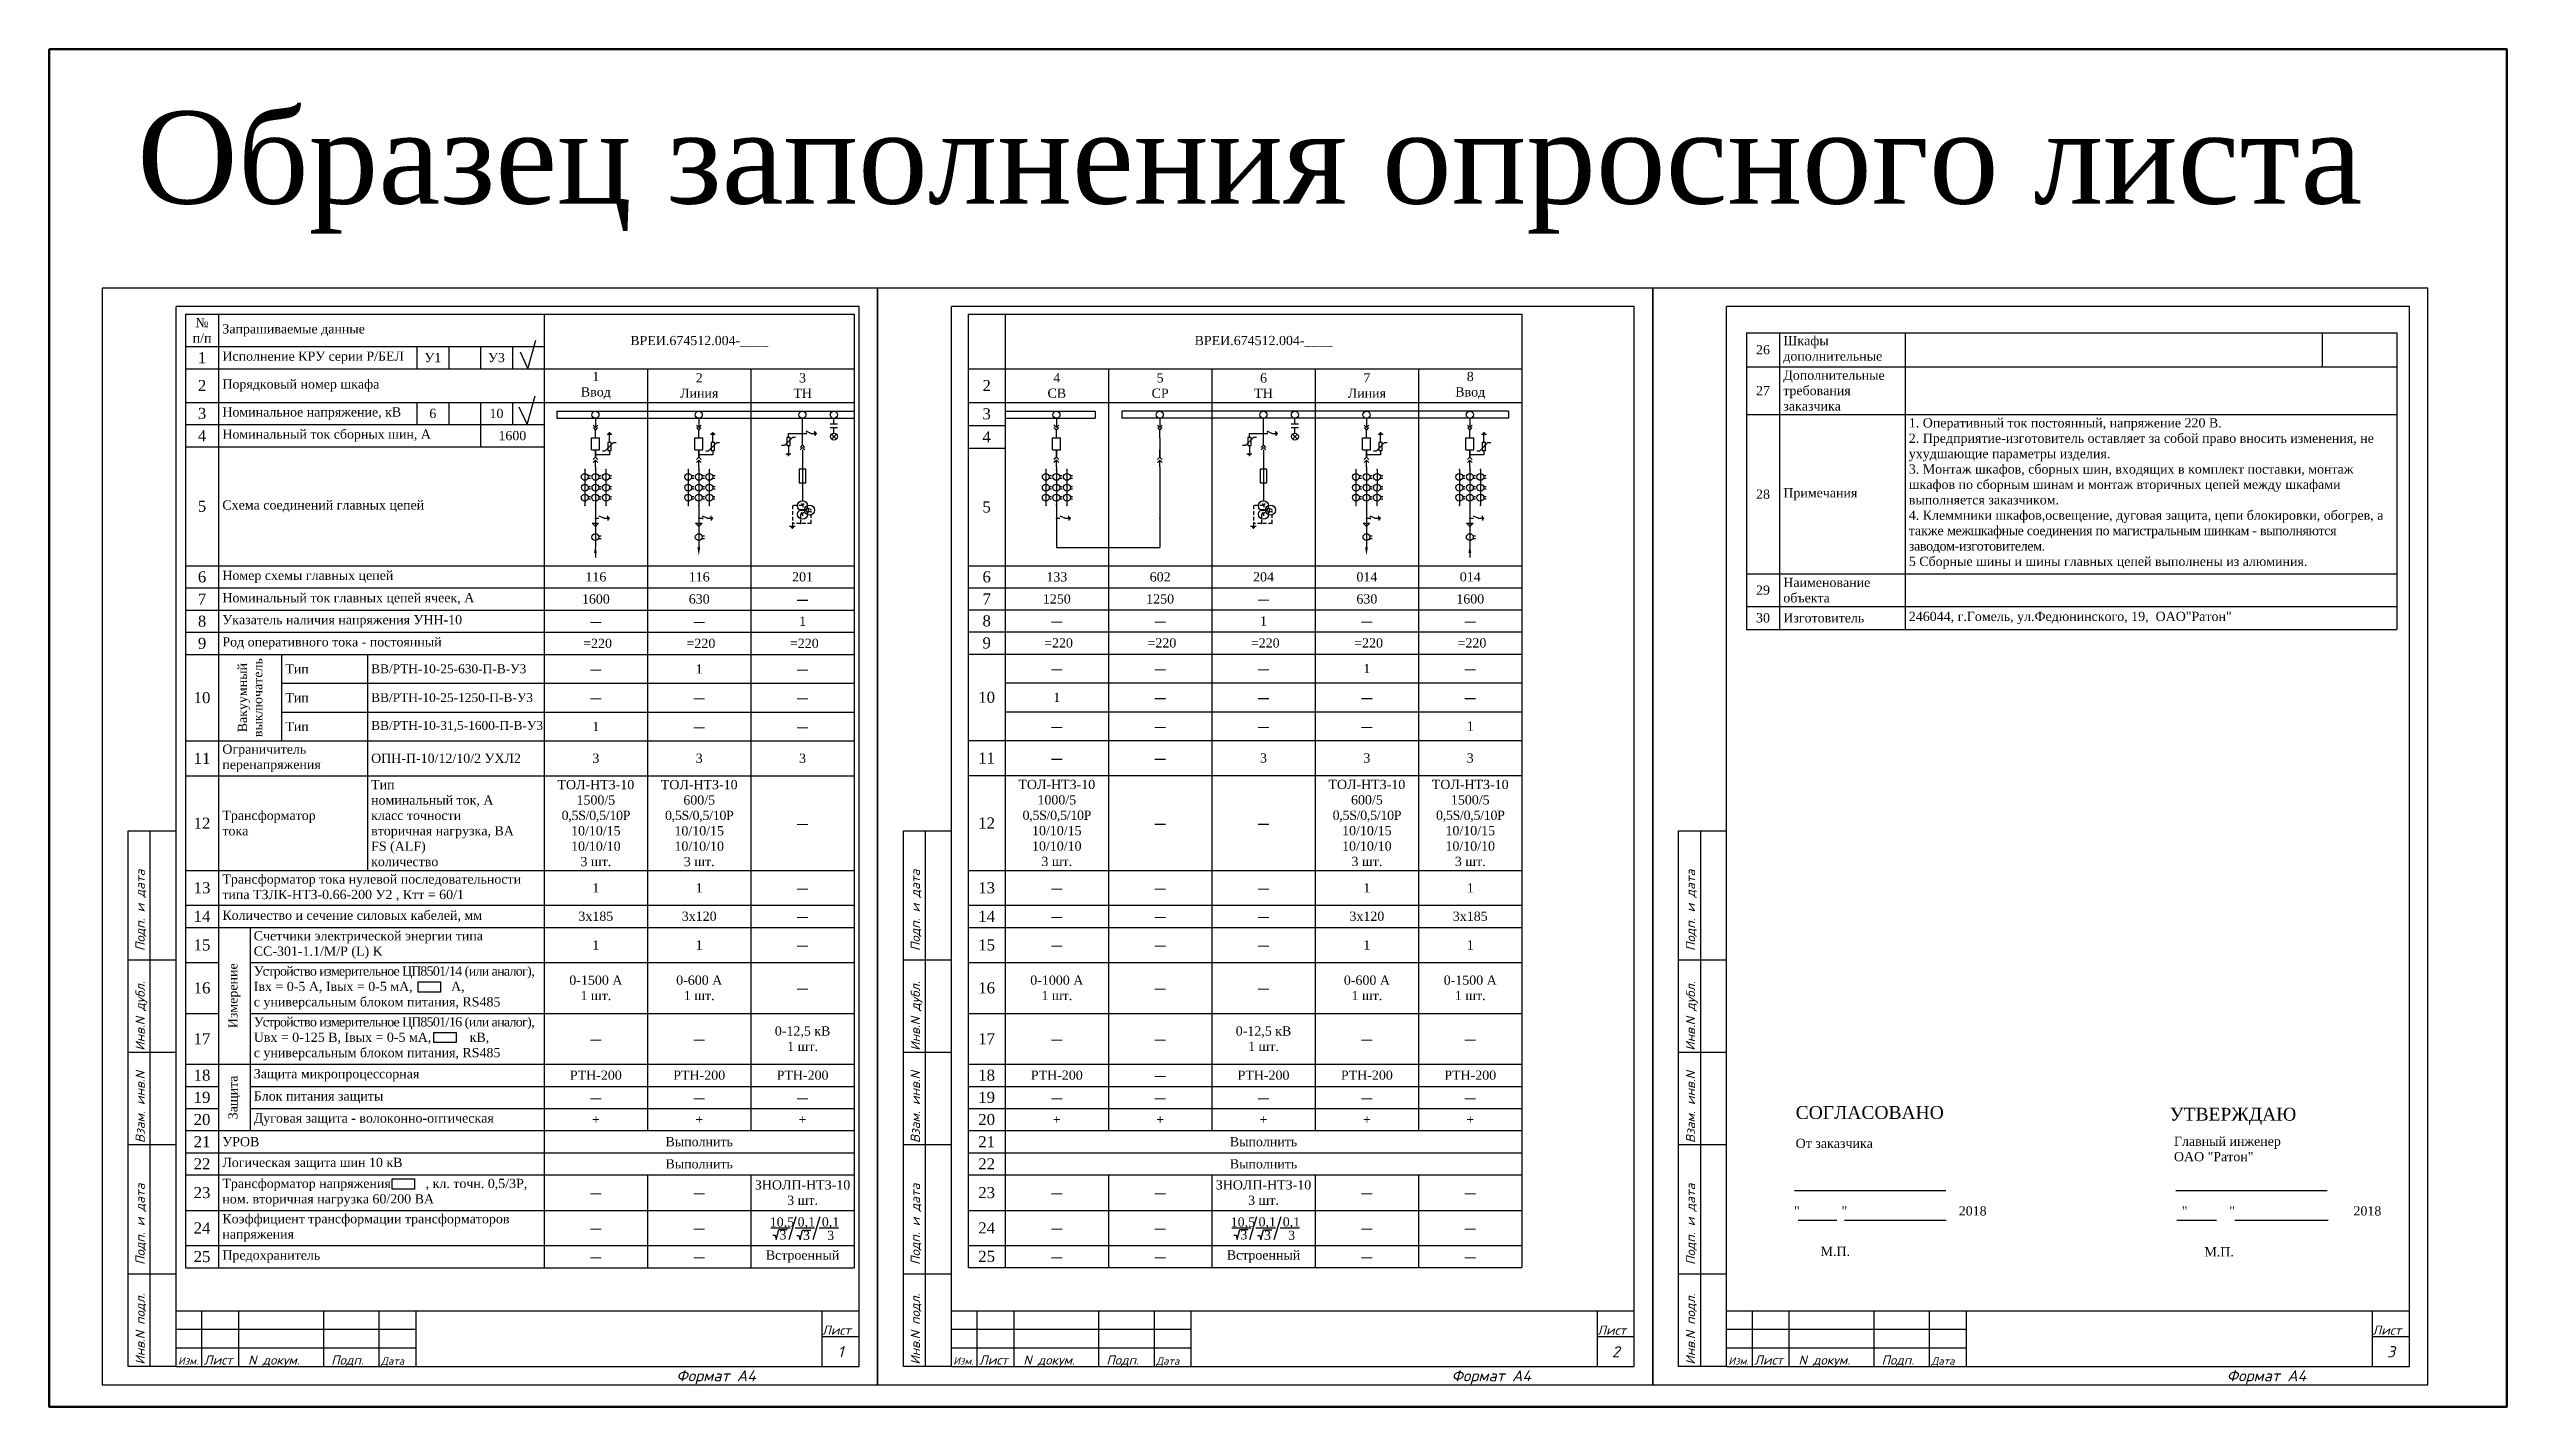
# Model space of a CAD drawing. Extents: x -115 to 1245, y -69 to 298.
# Drawn here: x 579 to 1245, y -69 to 298 of the extents above; entities that cross this region are included whole.
import ezdxf
from ezdxf.enums import TextEntityAlignment as Align

# ---------------------------------------------------------------- set-up
doc = ezdxf.new("R2010")
doc.units = 0
doc.header["$MEASUREMENT"] = 0
doc.linetypes.add('НЕВИДИМАЯ2', pattern=[0.1875, 0.125, -0.0625])
doc.linetypes.add('ШТРИХОВАЯX2', pattern=[1.5, 1, -0.5])
doc.layers.get('0').update_dxf_attribs({"linetype": 'CONTINUOUS'})
doc.layers.add('1', color=7, linetype='CONTINUOUS')
doc.styles.add('ESKD1', font='simplex.shx', dxfattribs={"oblique": 15, "height": 3})
doc.styles.add('SIM', font='simplex.shx', dxfattribs={"oblique": 15})
doc.styles.get("Standard").update_dxf_attribs({"font": 'TIMES.TTF', "height": 2.5})
doc.styles.add('Бланк', font='TIMES.TTF', dxfattribs={"height": 2.5})
doc.styles.add('ОЛ', font='TIMES.TTF')

msp = doc.modelspace()

# ---------------------------------------------------------------- texts
at = {"color": 1, "insert": (602.62, 281.51), "char_height": 25, "width": 648.2247, "attachment_point": 1, "style": 'Бланк'}
msp.add_mtext('Образец заполнения опросного листа', dxfattribs=at)
at = {"attachment_point": 1}
for s, insert, char_height, width in [('СОГЛАСОВАНО', (1051.93, 12.16), 3.5, 50.2832), ('{\\fTimes New Roman|b0|i0|c204|p18;УТВЕРЖДАЮ}', (1153.28, 11.69), 3.5, 50.2832), ('{\\fTimes New Roman|b0|i0|c204|p18;От заказчика}', (1051.93, 3.31), 2.5, 50.2832), ('Главный инженер \\PОАО "Ратон"', (1154.4, 3.88), 2.5, 69.3767), ('"            "                                2018                                                        "            "                                  2018', (1051.49, -14.98), 2.5, 172.7295), ('{\\fTimes New Roman|b0|i0|c204|p18;М.П.}', (1058.69, -25.94), 2.5, 12.0026), ('{\\fTimes New Roman|b0|i0|c204|p18;М.П.}', (1162.65, -26.05), 2.5, 12.0026)]:
    msp.add_mtext(s, dxfattribs=dict(at, insert=insert, char_height=char_height, width=width))

# ---------------------------------------------------------------- blocks, each defined once
blk = doc.blocks.new('*T29')
at = {"color": 0, "linetype": 'ByBlock', "lineweight": -2, "transparency": 16777216}
for p, q in [((0, 0), (150, 0)), ((0, 0), (0, -258.11)), ((10, 0), (10, -258.11)), ((150, 0), (150, -258.11)), ((0, -14.78), (150, -14.78)), ((38, -14.78), (38, -221.09)), ((66, -14.78), (66, -221.09)), ((94, -14.78), (94, -221.09)), ((122, -14.78), (122, -221.09)), ((0, -23.9), (150, -23.9)), ((0, -30.11), (10, -30.11)), ((0, -36.31), (10, -36.31)), ((0, -68.15), (150, -68.15)), ((0, -74.15), (150, -74.15)), ((0, -80.1), (150, -80.1)), ((0, -86.05), (150, -86.05)), ((0, -92.05), (150, -92.05)), ((10, -99.87), (150, -99.87)), ((10, -107.67), (150, -107.67)), ((0, -115.47), (150, -115.47)), ((0, -124.92), (150, -124.92)), ((0, -150.65), (150, -150.65)), ((0, -160.05), (150, -160.05)), ((0, -166.05), (150, -166.05)), ((0, -175.57), (150, -175.57)), ((0, -189.33), (150, -189.33)), ((0, -203.09), (150, -203.09)), ((0, -209.09), (150, -209.09)), ((0, -215.09), (150, -215.09)), ((0, -221.09), (150, -221.09)), ((0, -227.09), (150, -227.09)), ((0, -233.09), (150, -233.09)), ((38, -233.09), (38, -258.11)), ((66, -233.09), (66, -258.11)), ((94, -233.09), (94, -258.11)), ((122, -233.09), (122, -258.11)), ((0, -242.67), (150, -242.67)), ((0, -252.19), (150, -252.19)), ((0, -258.11), (150, -258.11))]:
    blk.add_line(p, q, dxfattribs=at)
at = {"color": 0, "transparency": 16777216, "attachment_point": 5}
for s, insert, char_height, width in [('ВРЕИ.674512.004-____', (80, -7.39), 2.5, 139.88), ('2', (5, -19.34), 3, 9.88), ('4\\PСВ', (24, -19.34), 2.5, 27.88), ('5\\PСР', (52, -19.34), 2.5, 27.88), ('6\\PТН', (80, -19.34), 2.5, 27.88), ('7\\PЛиния ', (108, -19.34), 2.5, 27.88), ('8\\PВвод', (136, -19.34), 2.5, 27.88), ('3', (5, -27.01), 3, 9.88), ('4', (5, -33.21), 3, 9.88), ('5', (5, -52.23), 3, 9.88), ('6', (5, -71.15), 3, 9.88), ('133', (24, -71.15), 2.5, 27.88), ('602', (52, -71.15), 2.5, 27.88), ('204', (80, -71.15), 2.5, 27.88), ('014', (108, -71.15), 2.5, 27.88), ('014', (136, -71.15), 2.5, 27.88), ('7', (5, -77.13), 3, 9.88), ('1250', (24, -77.13), 2.5, 27.88), ('1250', (52, -77.13), 2.5, 27.88), ('{\\W3;-}', (80, -77.13), 2.5, 27.88), ('630', (108, -77.13), 2.5, 27.88), ('1600', (136, -77.13), 2.5, 27.88), ('8', (5, -83.08), 3, 9.88), ('{\\W3;-}', (24, -83.08), 2.5, 27.88), ('{\\W3;-}', (52, -83.08), 2.5, 27.88), ('1', (80, -83.08), 2.5, 27.88), ('{\\W3;-}', (108, -83.08), 2.5, 27.88), ('{\\W3;-}', (136, -83.08), 2.5, 27.88), ('9', (5, -89.05), 3, 9.88), (' =220', (24, -89.05), 2.5, 27.88), (' =220', (52, -89.05), 2.5, 27.88), (' =220', (80, -89.05), 2.5, 27.88), (' =220', (108, -89.05), 2.5, 27.88), (' =220', (136, -89.05), 2.5, 27.88), ('{\\W3;-}', (24, -95.96), 2.5, 27.88), ('{\\W3;-}', (52, -95.96), 2.5, 27.88), ('{\\W3;-}', (80, -95.96), 2.5, 27.88), ('1', (108, -95.96), 2.5, 27.88), ('{\\W3;-}', (136, -95.96), 2.5, 27.88), ('10', (5, -103.76), 3, 9.88), ('1', (24, -103.77), 2.5, 27.88), ('{\\W3;-}', (52, -103.77), 2.5, 27.88), ('{\\W3;-}', (80, -103.77), 2.5, 27.88), ('{\\W3;-}', (108, -103.77), 2.5, 27.88), ('{\\W3;-}', (136, -103.77), 2.5, 27.88), ('{\\W3;-}', (24, -111.57), 2.5, 27.88), ('{\\W3;-}', (52, -111.57), 2.5, 27.88), ('{\\W3;-}', (80, -111.57), 2.5, 27.88), ('{\\W3;-}', (108, -111.57), 2.5, 27.88), ('1', (136, -111.57), 2.5, 27.88), ('11', (5, -120.2), 3, 9.88), ('3', (80, -120.2), 2.5, 27.88), ('3', (108, -120.2), 2.5, 27.88), ('3', (136, -120.2), 2.5, 27.88), ('{\\C256;ТОЛ-НТЗ-10\\P1000/5\\P\\fTimes New Roman|b0|i0|c238|p18;\\T0.95;0,\\fTimes New Roman|b0|i0|c204|p18;5\\fTimes New Roman|b0|i0|c238|p18;S\\fTimes New Roman|b0|i0|c204|p18;/0,5/10Р\\fTimes New Roman|b0|i0|c238|p18;\\T1;\\P\\fTimes New Roman|b0|i0|c204|p18;10/10/15\\P10/10/10\\fTimes New Roman|b0|i0|c238|p18;\\P\\fTimes New Roman|b0|i0|c204|p18;3\\fTimes New Roman|b0|i0|c238|p18; \\fTimes New Roman|b0|i0|c204|p18;шт\\fTimes New Roman|b0|i0|c238|p18;.}', (24, -137.79), 2.5, 27.88), ('{\\W3;-}', (24, -120.2), 2.5, 27.88), ('{\\W3;-}', (52, -120.2), 2.5, 27.88), ('{\\C256;ТОЛ-НТЗ-10\\P600/5\\P\\fTimes New Roman|b0|i0|c238|p18;\\T0.95;0,\\fTimes New Roman|b0|i0|c204|p18;5\\fTimes New Roman|b0|i0|c238|p18;S\\fTimes New Roman|b0|i0|c204|p18;/0,5/10Р\\fTimes New Roman|b0|i0|c238|p18;\\T1;\\P\\fTimes New Roman|b0|i0|c204|p18;10/10/15\\P10/10/10\\fTimes New Roman|b0|i0|c238|p18;\\P\\fTimes New Roman|b0|i0|c204|p18;3\\fTimes New Roman|b0|i0|c238|p18; \\fTimes New Roman|b0|i0|c204|p18;шт\\fTimes New Roman|b0|i0|c238|p18;.}', (108, -137.79), 2.5, 27.88), ('{\\C256;ТОЛ-НТЗ-10\\P1500/5\\P\\fTimes New Roman|b0|i0|c238|p18;\\T0.95;0,\\fTimes New Roman|b0|i0|c204|p18;5\\fTimes New Roman|b0|i0|c238|p18;S\\fTimes New Roman|b0|i0|c204|p18;/0,5/10Р\\fTimes New Roman|b0|i0|c238|p18;\\T1;\\P\\fTimes New Roman|b0|i0|c204|p18;10/10/15\\P10/10/10\\fTimes New Roman|b0|i0|c238|p18;\\P\\fTimes New Roman|b0|i0|c204|p18;3\\fTimes New Roman|b0|i0|c238|p18; \\fTimes New Roman|b0|i0|c204|p18;шт\\fTimes New Roman|b0|i0|c238|p18;.}', (136, -137.79), 2.5, 27.88), ('12', (5, -137.79), 3, 9.88), ('{\\W3;-}', (52, -137.79), 2.5, 27.88), ('{\\W3;-}', (80, -137.79), 2.5, 27.88), ('13', (5, -155.35), 3, 9.88), ('{\\W3;-}', (24, -155.35), 2.5, 27.88), ('{\\W3;-}', (52, -155.35), 2.5, 27.88), ('{\\W3;-}', (80, -155.35), 2.5, 27.88), ('1', (108, -155.35), 2.5, 27.88), ('1', (136, -155.35), 2.5, 27.88), ('14', (5, -163.05), 3, 9.88), ('{\\W3;-}', (24, -163.05), 2.5, 27.88), ('{\\W3;-}', (52, -163.05), 2.5, 27.88), ('{\\W3;-}', (80, -163.05), 2.5, 27.88), ('3х120', (108, -163.05), 2.5, 27.88), ('3х185', (136, -163.05), 2.5, 27.88), ('15', (5, -170.81), 3, 9.88), ('{\\W3;-}', (24, -170.81), 2.5, 27.88), ('{\\W3;-}', (52, -170.81), 2.5, 27.88), ('{\\W3;-}', (80, -170.81), 2.5, 27.88), ('1', (108, -170.81), 2.5, 27.88), ('1', (136, -170.81), 2.5, 27.88), ('0-1000 А\\P1 шт.', (24, -182.45), 2.5, 27.88), ('0-600 А\\P1 шт.', (108, -182.45), 2.5, 27.88), ('0-1500 А\\P1 шт.', (136, -182.45), 2.5, 27.88), ('16', (5, -182.45), 3, 9.88), ('{\\W3;-}', (52, -182.45), 2.5, 27.88), ('{\\W3;-}', (80, -182.45), 2.5, 27.88), ('0-12,5 кВ\\P1 шт.', (80, -196.21), 2.5, 27.88), ('17', (5, -196.21), 3, 9.88), ('{\\W3;-}', (24, -196.21), 2.5, 27.88), ('{\\W3;-}', (52, -196.21), 2.5, 27.88), ('{\\W3;-}', (108, -196.21), 2.5, 27.88), ('{\\W3;-}', (136, -196.21), 2.5, 27.88), ('18', (5, -206.09), 3, 9.88), ('РТН-200', (24, -206.09), 2.5, 27.88), ('{\\W3;-}', (52, -206.09), 2.5, 27.88), ('РТН-200', (80, -206.09), 2.5, 27.88), ('РТН-200', (108, -206.09), 2.5, 27.88), ('РТН-200', (136, -206.09), 2.5, 27.88), ('19', (5, -212.09), 3, 9.88), ('{\\W3;-}', (24, -212.09), 2.5, 27.88), ('{\\W3;-}', (52, -212.09), 2.5, 27.88), ('{\\W3;-}', (80, -212.09), 2.5, 27.88), ('{\\W3;-}', (108, -212.09), 2.5, 27.88), ('{\\W3;-}', (136, -212.09), 2.5, 27.88), ('20', (5, -218.09), 3, 9.88), ('+', (24, -218.09), 2.5, 27.88), ('+', (52, -218.09), 2.5, 27.88), ('+', (80, -218.09), 2.5, 27.88), ('+', (108, -218.09), 2.5, 27.88), ('+', (136, -218.09), 2.5, 27.88), ('21', (5, -224.09), 3, 9.88), ('Выполнить', (80, -224.09), 2.5, 139.88), ('22', (5, -230.09), 3, 9.88), ('Выполнить', (80, -230.09), 2.5, 139.88), ('23', (5, -237.88), 3, 9.88), ('{\\W3;-}', (24, -237.88), 2.5, 27.88), ('{\\W3;-}', (52, -237.88), 2.5, 27.88), ('ЗНОЛП-НТЗ-10\\P3 шт.', (80, -237.88), 2.5, 27.88), ('{\\W3;-}', (108, -237.88), 2.5, 27.88), ('{\\W3;-}', (136, -237.88), 2.5, 27.88), ('24', (5, -247.43), 3, 9.88), ('{\\W3;-}', (24, -247.43), 2.5, 27.88), ('{\\W3;-}', (52, -247.43), 2.5, 27.88), ('{\\W3;-}', (108, -247.43), 2.5, 27.88), ('{\\W3;-}', (136, -247.43), 2.5, 27.88), ('25', (5, -255.15), 3, 9.88), ('{\\W3;-}', (24, -255.15), 2.5, 27.88), ('{\\W3;-}', (52, -255.15), 2.5, 27.88), ('Встроенный', (80, -255.15), 2.5, 27.88), ('{\\W3;-}', (108, -255.15), 2.5, 27.88), ('{\\W3;-}', (136, -255.15), 2.5, 27.88)]:
    blk.add_mtext(s, dxfattribs=dict(at, insert=insert, char_height=char_height, width=width))
blk = doc.blocks.new('*T30')
at = {"color": 0, "linetype": 'ByBlock', "lineweight": -2, "transparency": 16777216}
for p, q in [((0, 0), (181.18, 0)), ((0, 0), (0, -258.19)), ((9, 0), (9, -258.19)), ((97.18, 0), (97.18, -258.19)), ((181.18, 0), (181.18, -258.19)), ((0, -8.78), (97.18, -8.78)), ((62.7, -8.78), (62.7, -14.78)), ((71.32, -8.78), (71.32, -14.78)), ((79.94, -8.78), (79.94, -14.78)), ((88.56, -8.78), (88.56, -14.78)), ((0, -14.78), (181.18, -14.78)), ((125.18, -14.78), (125.18, -221.09)), ((153.18, -14.78), (153.18, -221.09)), ((0, -23.9), (181.18, -23.9)), ((62.7, -23.9), (62.7, -29.9)), ((71.32, -23.9), (71.32, -29.9)), ((79.94, -23.9), (79.94, -35.9)), ((88.56, -23.9), (88.56, -29.9)), ((0, -29.9), (97.18, -29.9)), ((0, -35.9), (97.18, -35.9)), ((0, -68.15), (181.18, -68.15)), ((0, -74.15), (181.18, -74.15)), ((0, -80.15), (181.18, -80.15)), ((0, -86.15), (181.18, -86.15)), ((0, -92.15), (181.18, -92.15)), ((26.05, -92.15), (26.05, -115.55)), ((49.3, -92.15), (49.3, -150.65)), ((26.05, -99.95), (181.18, -99.95)), ((26.05, -107.75), (181.18, -107.75)), ((0, -115.55), (181.18, -115.55)), ((0, -125.01), (181.18, -125.01)), ((0, -150.65), (181.18, -150.65)), ((0, -160.05), (181.18, -160.05)), ((0, -166.05), (181.18, -166.05)), ((17.51, -166.05), (17.51, -221.09)), ((0, -175.57), (9, -175.57)), ((17.51, -175.57), (181.18, -175.57)), ((0, -189.33), (9, -189.33)), ((17.51, -189.33), (181.18, -189.33)), ((0, -203.09), (181.18, -203.09)), ((0, -209.09), (9, -209.09)), ((17.51, -209.09), (181.18, -209.09)), ((0, -215.09), (9, -215.09)), ((17.51, -215.09), (181.18, -215.09)), ((0, -221.09), (181.18, -221.09)), ((0, -227.09), (181.18, -227.09)), ((0, -233.09), (181.18, -233.09)), ((125.18, -233.09), (125.18, -258.19)), ((153.18, -233.09), (153.18, -258.19)), ((0, -242.68), (181.18, -242.68)), ((0, -252.19), (181.18, -252.19)), ((0, -258.19), (181.18, -258.19))]:
    blk.add_line(p, q, dxfattribs=at)
at = {"color": 0, "transparency": 16777216, "style": 'Бланк'}
for s, insert, char_height, width, attachment_point in [('№\\Pп/п', (4.5, -4.39), 2.5, 7, 5), ('Запрашиваемые данные', (10, -4.39), 2.5, 86.1832, 4), ('ВРЕИ.674512.004-____', (139.18, -7.39), 2.5, 82, 5), ('1', (4.5, -11.78), 3, 7, 5), ('Исполнение КРУ серии Р/БЕЛ', (10, -11.78), 2.5, 51.7036, 4), ('У1', (67.01, -11.78), 2.5, 6.6199, 5), ('У3', (84.25, -11.78), 2.5, 6.6199, 5), ('2', (4.5, -19.34), 3, 7, 5), ('Порядковый номер шкафа ', (10, -19.34), 2.5, 86.1832, 4), ('1\\PВвод', (111.18, -19.34), 2.5, 26, 5), ('2\\PЛиния ', (139.18, -19.34), 2.5, 26, 5), ('3 \\PТН', (167.18, -19.34), 2.5, 26, 5), ('3', (4.5, -26.9), 3, 7, 5), ('Номинальное напряжение, кВ', (10, -26.9), 2.5, 51.7036, 4), ('6', (67.01, -26.9), 2.5, 6.6199, 5), ('10', (84.25, -26.9), 2.5, 6.6199, 5), ('4', (4.5, -32.9), 3, 7, 5), ('Номинальный ток сборных шин, А', (10, -32.9), 2.5, 68.9434, 4), ('1600', (88.56, -32.9), 2.5, 15.2398, 5), ('5', (4.5, -52.03), 3, 7, 5), ('{\\C256;Схема соединений главных цепей}', (10, -52.03), 2.5, 86.1832, 4), ('6', (4.5, -71.15), 3, 7, 5), ('{\\C256;Номер схемы главных цепей}', (10, -71.15), 2.5, 86.1832, 4), ('116', (111.18, -71.15), 2.5, 26, 5), ('116', (139.18, -71.15), 2.5, 26, 5), ('201', (167.18, -71.15), 2.5, 26, 5), ('7', (4.5, -77.15), 3, 7, 5), ('Номинальный ток главных цепей ячеек, А', (10, -77.15), 2.5, 86.1832, 4), ('1600', (111.18, -77.15), 2.5, 26, 5), ('630', (139.18, -77.15), 2.5, 26, 5), ('{\\W3;-}', (167.18, -77.15), 2.5, 26, 5), ('8', (4.5, -83.15), 3, 7, 5), ('Указатель наличия напряжения УНН-10', (10, -83.15), 2.5, 86.1832, 4), ('{\\W3;-}', (111.18, -83.15), 2.5, 26, 5), ('{\\W3;-}', (139.18, -83.15), 2.5, 26, 5), ('1', (167.18, -83.15), 2.5, 26, 5), ('9', (4.5, -89.15), 3, 7, 5), ('{\\C256;Род оперативного тока - постоянный}', (10, -89.15), 2.5, 86.1832, 4), (' =220', (111.18, -89.15), 2.5, 26, 5), (' =220', (139.18, -89.15), 2.5, 26, 5), (' =220', (167.18, -89.15), 2.5, 26, 5), ('Тип', (27.05, -96.05), 2.5, 21.2484, 4), ('ВВ/РТН-10-25-630-П-В-У3 ', (50.3, -96.05), 2.4, 45.8844, 4), ('{\\W3;-}', (111.18, -96.05), 2.5, 26, 5), ('1', (139.18, -96.05), 2.5, 26, 5), ('{\\W3;-}', (167.18, -96.05), 2.5, 26, 5), ('10', (4.5, -103.85), 3, 7, 5), ('Тип', (27.05, -103.85), 2.5, 21.2484, 4), ('ВВ/РТН-10-25-1250-П-В-У3 ', (50.3, -103.85), 2.4, 45.8844, 4), ('{\\W3;-}', (111.18, -103.85), 2.5, 26, 5), ('{\\W3;-}', (139.18, -103.85), 2.5, 26, 5), ('{\\W3;-}', (167.18, -103.85), 2.5, 26, 5), ('Тип', (27.05, -111.65), 2.5, 21.2484, 4), ('ВВ/РТН-10-31,5-1600-П-В-У3 ', (50.3, -111.65), 2.4, 45.8844, 4), ('1', (111.18, -111.65), 2.5, 26, 5), ('{\\W3;-}', (139.18, -111.65), 2.5, 26, 5), ('{\\W3;-}', (167.18, -111.65), 2.5, 26, 5), ('11', (4.5, -120.28), 3, 7, 5), ('Ограничитель перенапряжения', (10, -120.28), 2.5, 38.2988, 4), ('\\A1;{\\C256;ОПН\\fTimes New Roman|b0|i0|c238|p18;-\\fTimes New Roman|b0|i0|c204|p18;П\\fTimes New Roman|b0|i0|c238|p18;-\\fTimes New Roman|b0|i0|c204|p18;10\\fTimes New Roman|b0|i0|c238|p18;/\\fTimes New Roman|b0|i0|c204|p18;12\\fTimes New Roman|b0|i0|c238|p18;/10/2 \\fTimes New Roman|b0|i0|c204|p18;УХЛ\\fTimes New Roman|b0|i0|c238|p18;2}', (50.3, -120.28), 2.5, 45.8844, 4), ('3', (111.18, -120.28), 2.5, 26, 5), ('3', (139.18, -120.28), 2.5, 26, 5), ('3', (167.18, -120.28), 2.5, 26, 5), ('{\\C256;Тип    \\fTimes New Roman|b0|i0|c238|p18;\\P\\fTimes New Roman|b0|i0|c204|p18;номинальный ток, А\\Pкласс точности\\Pвторичная нагрузка\\fTimes New Roman|b0|i0|c238|p18;, \\fTimes New Roman|b0|i0|c204|p18;ВА\\PFS (ALF)\\Pколичество}', (50.3, -137.83), 2.5, 45.8844, 4), ('{\\C256;ТОЛ-НТЗ-10\\P1500/5\\P\\fTimes New Roman|b0|i0|c238|p18;\\T0.95;0,\\fTimes New Roman|b0|i0|c204|p18;5\\fTimes New Roman|b0|i0|c238|p18;S\\fTimes New Roman|b0|i0|c204|p18;/0,5/10Р\\fTimes New Roman|b0|i0|c238|p18;\\T1;\\P\\fTimes New Roman|b0|i0|c204|p18;10/10/15\\P10/10/10\\fTimes New Roman|b0|i0|c238|p18;\\P\\fTimes New Roman|b0|i0|c204|p18;3\\fTimes New Roman|b0|i0|c238|p18; \\fTimes New Roman|b0|i0|c204|p18;шт\\fTimes New Roman|b0|i0|c238|p18;.}', (111.18, -137.83), 2.5, 26, 5), ('{\\C256;ТОЛ-НТЗ-10\\P600/5\\P\\fTimes New Roman|b0|i0|c238|p18;\\T0.95;0,\\fTimes New Roman|b0|i0|c204|p18;5\\fTimes New Roman|b0|i0|c238|p18;S\\fTimes New Roman|b0|i0|c204|p18;/0,5/10Р\\fTimes New Roman|b0|i0|c238|p18;\\T1;\\P\\fTimes New Roman|b0|i0|c204|p18;10/10/15\\P10/10/10\\fTimes New Roman|b0|i0|c238|p18;\\P\\fTimes New Roman|b0|i0|c204|p18;3\\fTimes New Roman|b0|i0|c238|p18; \\fTimes New Roman|b0|i0|c204|p18;шт\\fTimes New Roman|b0|i0|c238|p18;.}', (139.18, -137.83), 2.5, 26, 5), ('12', (4.5, -137.83), 3, 7, 5), ('{\\C256;Трансформатор \\Pтока }', (10, -137.83), 2.5, 38.2988, 4), ('{\\W3;-}', (167.18, -137.83), 2.5, 26, 5), ('{\\C256;Трансформатор тока нулевой последовательности типа ТЗЛК-НТЗ-0.66-200 У2 , Ктт = 60/1        }', (10, -155.35), 2.5, 86.1832, 4), ('13', (4.5, -155.35), 3, 7, 5), ('1', (111.18, -155.35), 2.5, 26, 5), ('1', (139.18, -155.35), 2.5, 26, 5), ('{\\W3;-}', (167.18, -155.35), 2.5, 26, 5), ('14', (4.5, -163.05), 3, 7, 5), ('Количество и сечение силовых кабелей, мм', (10, -163.05), 2.5, 86.1832, 4), ('3х185', (111.18, -163.05), 2.5, 26, 5), ('3х120', (139.18, -163.05), 2.5, 26, 5), ('{\\W3;-}', (167.18, -163.05), 2.5, 26, 5), ('15', (4.5, -170.81), 3, 7, 5), ('Счетчики электрической энергии типа \\P{\\C256;СС-301-1.1/М/P (L) K }', (18.51, -170.81), 2.5, 77.6757, 4), ('1', (111.18, -170.81), 2.5, 26, 5), ('1', (139.18, -170.81), 2.5, 26, 5), ('{\\W3;-}', (167.18, -170.81), 2.5, 26, 5), ('{\\T0.9;\\C256;Устройство измерительное ЦП\\fTimes New Roman|b0|i0|c238|p18;8501/14\\fTimes New Roman|b0|i0|c204|p18; (или аналог)\\fTimes New Roman|b0|i0|c238|p18;,\\fTimes New Roman|b0|i0|c204|p18;\\T1;\\C1; \\fTimes New Roman|b0|i0|c238|p18;\\C0;I}вх {\\fTimes New Roman|b0|i0|c238|p18;= 0-5 }А{\\fTimes New Roman|b0|i0|c238|p18;, I}вых {\\fTimes New Roman|b0|i0|c238|p18;= }0-5{\\fTimes New Roman|b0|i0|c238|p18; }мА{\\fTimes New Roman|b0|i0|c238|p18;,   }  {\\fTimes New Roman|b0|i0|c238|p18;      }А, \\Pс универсальным блоком питания{\\fTimes New Roman|b0|i0|c238|p18;, RS485} ', (18.51, -182.45), 2.5, 77.6757, 4), ('0-1500 А\\P1 шт.', (111.18, -182.45), 2.5, 26, 5), ('0-600 А\\P1 шт.', (139.18, -182.45), 2.5, 26, 5), ('16', (4.5, -182.45), 3, 7, 5), ('{\\W3;-}', (167.18, -182.45), 2.5, 26, 5), ('{\\H1.25x;\\T0.9;\\C256;Устройство измерительное ЦП\\fTimes New Roman|b0|i0|c238|p18;8501/16\\fTimes New Roman|b0|i0|c204|p18; (или аналог),\\fTimes New Roman|b0|i0|c238|p18;\\T1; \\C0; U\\fTimes New Roman|b0|i0|c204|p18;вх \\fTimes New Roman|b0|i0|c238|p18;= 0-125 \\fTimes New Roman|b0|i0|c204|p18;В\\fTimes New Roman|b0|i0|c238|p18;, I\\fTimes New Roman|b0|i0|c204|p18;вых \\fTimes New Roman|b0|i0|c238|p18;= \\fTimes New Roman|b0|i0|c204|p18;0-5\\fTimes New Roman|b0|i0|c238|p18; \\fTimes New Roman|b0|i0|c204|p18;мА\\fTimes New Roman|b0|i0|c238|p18;,           \\fTimes New Roman|b0|i0|c204|p18;кВ\\fTimes New Roman|b0|i0|c238|p18;, \\fTimes New Roman|b0|i0|c204|p18;\\Pс универсальным блоком питания\\fTimes New Roman|b0|i0|c238|p18;, RS485} ', (18.51, -196.21), 2, 77.6757, 4), ('0-12,5 кВ\\P1 шт.', (167.18, -196.21), 2.5, 26, 5), ('17', (4.5, -196.21), 3, 7, 5), ('{\\W3;-}', (111.18, -196.21), 2.5, 26, 5), ('{\\W3;-}', (139.18, -196.21), 2.5, 26, 5), ('18', (4.5, -206.09), 3, 7, 5), ('Защита микропроцессорная ', (18.51, -206.09), 2.5, 77.6757, 4), ('РТН-200', (111.18, -206.09), 2.5, 26, 5), ('РТН-200', (139.18, -206.09), 2.5, 26, 5), ('РТН-200', (167.18, -206.09), 2.5, 26, 5), ('19', (4.5, -212.09), 3, 7, 5), ('Блок питания защиты', (18.51, -212.09), 2.5, 77.6757, 4), ('{\\W3;-}', (111.18, -212.09), 2.5, 26, 5), ('{\\W3;-}', (139.18, -212.09), 2.5, 26, 5), ('{\\W3;-}', (167.18, -212.09), 2.5, 26, 5), ('20', (4.5, -218.09), 3, 7, 5), ('Дуговая защита - волоконно-оптическая ', (18.51, -218.09), 2.5, 77.6757, 4), ('+', (111.18, -218.09), 2.5, 26, 5), ('+', (139.18, -218.09), 2.5, 26, 5), ('+', (167.18, -218.09), 2.5, 26, 5), ('21', (4.5, -224.09), 3, 7, 5), ('УРОВ', (10, -224.09), 2.5, 86.1832, 4), ('Выполнить', (139.18, -224.09), 2.5, 82, 5), ('22', (4.5, -230.09), 3, 7, 5), ('Логическая защита шин 10 кВ', (10, -230.09), 2.5, 86.1832, 4), ('Выполнить', (139.18, -230.09), 2.5, 82, 5), ('23', (4.5, -237.88), 3, 7, 5), ('\\A1;Трансформатор напряжения          , кл. точн. 0,5/3Р, ном. вторичная нагрузка 60/200 ВА ', (10, -237.88), 2.5, 86.1832, 4), ('{\\W3;-}', (111.18, -237.88), 2.5, 26, 5), ('{\\W3;-}', (139.18, -237.88), 2.5, 26, 5), ('ЗНОЛП-НТЗ-10\\P3 шт.', (167.18, -237.88), 2.5, 26, 5), ('24', (4.5, -247.44), 3, 7, 5), ('{\\C256;Коэффициент трансформации трансформаторов напряжения        }', (10, -247.44), 2.5, 86.1832, 4), ('{\\W3;-}', (111.18, -247.44), 2.5, 26, 5), ('{\\W3;-}', (139.18, -247.44), 2.5, 26, 5), ('25', (4.5, -255.19), 3, 7, 5), ('{\\C256;Предохранитель}', (10, -255.19), 2.5, 86.1832, 4), ('{\\W3;-}', (111.18, -255.19), 2.5, 26, 5), ('{\\W3;-}', (139.18, -255.19), 2.5, 26, 5), ('Встроенный', (167.18, -255.19), 2.5, 26, 5)]:
    blk.add_mtext(s, dxfattribs=dict(at, insert=insert, char_height=char_height, width=width, attachment_point=attachment_point))
at = {"color": 0, "transparency": 16777216, "char_height": 2.5, "attachment_point": 5, "rotation": 90, "style": 'Бланк'}
for s, insert, width in [('{\\C256;Вакуумный\\Pвыключатель}', (17.53, -103.85), 21.4), ('{\\C256;Измерение}', (13.25, -184.57), 35.0316), ('{\\C256;Защита}', (13.25, -212.09), 16)]:
    blk.add_mtext(s, dxfattribs=dict(at, insert=insert, width=width))
blk = doc.blocks.new('*U12')
at = {"linetype": 'Continuous'}
blk.add_line((0, 0), (0, -297), dxfattribs=at)
at = {"layer": '1', "color": 0}
for p, q in [((210, 0), (0, 0)), ((210, -297), (210, 0)), ((20, -292), (20, -5)), ((205, -5), (20, -5)), ((205, -292), (205, -5)), ((7, -292), (7, -147)), ((7, -147), (20, -147)), ((13, -292), (13, -147)), ((20, -182), (7, -182)), ((20, -207), (7, -207)), ((20, -232), (7, -232)), ((20, -267), (7, -267)), ((205, -277), (20, -277)), ((27, -292), (27, -277)), ((37, -292), (37, -277)), ((60, -292), (60, -277)), ((75, -292), (75, -277)), ((85, -292), (85, -277)), ((195, -292), (195, -277)), ((85, -282), (20, -282)), ((205, -284), (195, -284)), ((20, -292), (7, -292)), ((85, -287), (20, -287)), ((20, -292), (205, -292)), ((0, -297), (210, -297))]:
    blk.add_line(p, q, dxfattribs=at)
at = {"style": 'ОЛ', "flags": 2}
for tag, height, p in [('НОМЕР', 3, (140, -281.62)), ('ОБЪЕКТ', 2, (140, -287.4))]:
    blk.add_attdef(tag, text='', height=height, dxfattribs=at).set_placement(p, align=Align.MIDDLE_CENTER)
at = {"style": 'ESKD1', "oblique": 15}
blk.add_attdef('ЛИСТ', text='', height=3, dxfattribs=at).set_placement((200, -288), align=Align.MIDDLE_CENTER)
at = {"layer": '1', "color": 0, "style": 'SIM', "oblique": 15}
for s, p in [('Подп. и дата', (11.5, -179.5)), ('Инв.N дубл.', (11.5, -206.5)), ('Взам. инв.N', (11.5, -231.5)), ('Подп. и дата', (11.5, -264.5)), ('Инв.N подл.', (11.5, -291.5))]:
    blk.add_text(s, height=2.5, rotation=90, dxfattribs=at).set_placement(p)
for s, height, p in [('Лист', 2.5, (194.97, -283.41)), ('Изм.', 2, (20.5, -291.5)), ('Лист', 2.5, (27.5, -291.5)), ('N докум.', 2.5, (39.5, -291.5)), ('Подп.', 2.5, (62, -291.5)), ('Дата', 2, (75.5, -291.5)), ('Формат А4', 3, (155.5, -296))]:
    blk.add_text(s, height=height, dxfattribs=at).set_placement(p)
blk = doc.blocks.new('*T28')
at = {"color": 0, "linetype": 'ByBlock', "lineweight": -2, "transparency": 16777216}
for p, q in [((0, 0), (176.19, 0)), ((0, 0), (0, -22.13)), ((9, 0), (9, -22.13)), ((43, 0), (43, -22.13)), ((156, 0), (156, -9.19)), ((176.19, 0), (176.19, -22.13)), ((0, -9.19), (176.19, -9.19)), ((0, -22.13), (176.19, -22.13))]:
    blk.add_line(p, q, dxfattribs=at)
at = {"color": 0, "transparency": 16777216, "char_height": 2.5, "style": 'Бланк'}
for s, insert, width, attachment_point in [('26', (4.5, -4.59), 7, 5), ('Шкафы дополнительные', (10, -4.59), 32, 4), ('Дополнительные требования заказчика', (10, -15.66), 32, 4), ('27', (4.5, -15.66), 7, 5)]:
    blk.add_mtext(s, dxfattribs=dict(at, insert=insert, width=width, attachment_point=attachment_point))
blk = doc.blocks.new('*T27')
at = {"color": 0, "linetype": 'ByBlock', "lineweight": -2, "transparency": 16777216}
for p, q in [((0, 0), (176.19, 0)), ((0, 0), (0, -58.17)), ((9, 0), (9, -58.17)), ((43, 0), (43, -58.17)), ((176.19, 0), (176.19, -58.17)), ((0, -43.17), (176.19, -43.17)), ((0, -51.95), (176.19, -51.95)), ((0, -58.17), (176.19, -58.17))]:
    blk.add_line(p, q, dxfattribs=at)
at = {"color": 0, "transparency": 16777216, "char_height": 2.5, "style": 'Бланк'}
for s, insert, width, attachment_point in [('\\A1;{\\fTimes New Roman|b0|i0|c238|p18;\\C256;1. \\fTimes New Roman|b0|i0|c204|p18;Оперативный ток постоянный\\fTimes New Roman|b0|i0|c238|p18;, \\fTimes New Roman|b0|i0|c204|p18;напряжение \\fTimes New Roman|b0|i0|c238|p18;220 \\fTimes New Roman|b0|i0|c204|p18;В\\fTimes New Roman|b0|i0|c238|p18;.\\fTimes New Roman|b0|i0|c204|p18;\\P2\\fTimes New Roman|b0|i0|c238|p18;. \\fTimes New Roman|b0|i0|c204|p18;Предприятие\\fTimes New Roman|b0|i0|c238|p18;-\\fTimes New Roman|b0|i0|c204|p18;изготовитель оставляет за собой право вносить изменения\\fTimes New Roman|b0|i0|c238|p18;, \\fTimes New Roman|b0|i0|c204|p18;не ухудшающие параметры изделия\\fTimes New Roman|b0|i0|c238|p18;.\\fTimes New Roman|b0|i0|c204|p18;\\P3\\A0;. \\A1;Монтаж шкафов, сборных шин, входящих в комплект поставки, монтаж шкафов по сборным шинам и монтаж вторичных цепей между шкафами\\A0; \\A1;выполняется заказчиком.\\A0;\\P4. Клеммники шкафов,освещение, дуговая защита, цепи блокировки, обогрев, а также \\T0.95;межшкафные соединения по магистральным шинкам - выполняются заводом-изготовителем.\\P\\fTimes New Roman Cyr|b0|i0|c204|p18;\\T1;5 Сборные шины и шины главных цепей выполнены из алюминия.}', (44, -1), 131.1867, 1), ('Примечания', (10, -21.58), 32, 4), ('28', (4.5, -21.58), 7, 5), ('29', (4.5, -47.56), 7, 5), ('Наименование объекта', (10, -47.56), 32, 4), ('30', (4.5, -55.06), 7, 5), ('Изготовитель', (10, -55.06), 32, 4), ('{\\fTimes New Roman Cyr|b0|i0|c204|p18;\\C256;246044, г.Гомель, ул.Федюнинского, 19,  ОАО"Ратон"}', (44, -55.06), 131.1867, 4)]:
    blk.add_mtext(s, dxfattribs=dict(at, insert=insert, width=width, attachment_point=attachment_point))
blk = doc.blocks.new('*U31')
for p, q in [((9.62, 6.8), (7.73, 0.63)), ((16.17, 6.8), (14.28, 0.63)), ((2.89, 3.87), (8.17, 3.87)), ((3.47, 1.86), (4.06, 1.86)), ((4.06, 1.86), (4.38, 0.71)), ((4.38, 0.71), (5.04, 3.4)), ((5.04, 3.4), (7.35, 3.4)), ((9.44, 3.87), (14.71, 3.87)), ((9.89, 1.73), (10.49, 1.73)), ((10.49, 1.73), (10.8, 0.57)), ((10.8, 0.57), (11.46, 3.26)), ((11.46, 3.26), (13.77, 3.26)), ((15.98, 3.87), (21.26, 3.87))]:
    blk.add_line(p, q)
for s, p in [('10,5', (2.6, 4.16)), ('0,1', (10.16, 4.21)), ('0,1', (16.7, 4.21)), ('3', (5.23, 0.7)), ('3', (11.61, 0.57)), ('3', (18.16, 0.57))]:
    blk.add_text(s, height=2.5).set_placement(p)
blk = doc.blocks.new('*U7')
blk.add_line((0, 0), (0, -3))
at = {"layer": '1', "color": 0}
for p, q in [((-3, -3), (3, -3)), ((-1.5, -4), (1.5, -4)), ((-0.5, -5), (0.5, -5))]:
    blk.add_line(p, q, dxfattribs=at)
blk = doc.blocks.new('*U32')
for p, q in [((-3.8, -7.11), (-3.8, -6.01)), ((-3.8, -6.01), (0, -6.01)), ((0, -9.13), (0, -1.91)), ((0, -6.01), (0.97, -6.01)), ((2.29, -6.01), (0.99, -5.42)), ((2.29, -6.01), (3.39, -6.01)), ((3.39, -6.01), (3.39, -5.35)), ((3.39, -6.01), (3.39, -6.67)), ((3.61, -6.34), (3.61, -5.68)), ((3.83, -6.12), (3.83, -5.9)), ((-4.46, -11.51), (-3.14, -11.51)), ((-3.36, -7.11), (-4.24, -7.11)), ((-4.24, -7.11), (-4.24, -9.31)), ((-4.24, -9.31), (-3.36, -9.31)), ((-4.13, -11.73), (-3.47, -11.73)), ((-3.91, -11.95), (-3.69, -11.95)), ((-3.8, -9.31), (-3.8, -11.51)), ((-3.36, -9.31), (-3.36, -7.11)), ((0, -9.13), (-0.66, -9.79)), ((0, -9.79), (-0.66, -10.45)), ((0.66, -9.79), (0, -9.13)), ((0.66, -10.45), (0, -9.79)), ((0, -10.46), (0, -24.23)), ((0.91, -15.71), (-0.92, -15.71)), ((-0.92, -15.71), (-0.91, -19.39)), ((-0.91, -19.39), (0.91, -19.39)), ((0.91, -19.39), (0.91, -15.71)), ((-0.36, -24.95), (0.06, -25.53)), ((0.06, -25.53), (0.43, -24.94)), ((0.06, -25.53), (0.06, -26)), ((1.59, -26.2), (2.32, -26.64)), ((1.59, -26.2), (1.59, -27.34)), ((0.03, -27.88), (-0.51, -27.88)), ((-0.39, -27.3), (0.03, -27.88)), ((0.03, -27.88), (0.4, -27.29)), ((0.03, -27.88), (0.03, -28.35)), ((1.59, -27.34), (2.37, -26.95))]:
    blk.add_line(p, q)
at = {"ltscale": 5}
for p, q in [((0.97, -5.79), (0.97, -6.23)), ((-4.88, -9.31), (-5.64, -9.31)), ((-4.88, -9.31), (-2.67, -7.1)), ((-1.92, -7.1), (-2.67, -7.1))]:
    blk.add_line(p, q, dxfattribs=at)
at = {"linetype": 'ШТРИХОВАЯX2'}
for p, q in [((0.06, -25.53), (-2.73, -25.53)), ((-2.73, -25.54), (-2.72, -31.05)), ((2.37, -30.37), (-2.72, -30.37)), ((-0.51, -27.88), (-0.51, -30.37)), ((2.37, -30.37), (2.37, -26.95))]:
    blk.add_line(p, q, dxfattribs=at)
at = {"linetype": 'НЕВИДИМАЯ2', "ltscale": 5, "const_width": 0.22}
for points in [[(-0.11, -6.01, 1), (0.11, -6.01, 1)], [(-0.62, -30.37, 1), (-0.4, -30.37, 1)]]:
    blk.add_lwpolyline(points, format="xyb", close=True, dxfattribs=at)
blk.add_circle((0, -0.95), 0.954)
at = {"ltscale": 5}
for centre in [(0, -25.6), (0.03, -27.88), (1.91, -26.75)]:
    blk.add_circle(centre, 1.36, dxfattribs=at)
at = {"xscale": 0.25, "yscale": 0.25, "zscale": 0.25}
blk.add_blockref('*U7', (-2.72, -30.37), dxfattribs=at)
blk = doc.blocks.new('*U4')
blk.add_lwpolyline([(0, 6, 0, 2, 0), (0, 0, 3, 3, 0)], format="xyseb")
blk = doc.blocks.new('*U33')
for p, q in [((0, -4.44), (-0.66, -3.78)), ((-0.66, -4.44), (0, -5.1)), ((0, -1.91), (0, -4.44)), ((0, -4.44), (0.66, -3.78)), ((0, -5.1), (0.66, -4.44)), ((0, -7.16), (0, -5.1)), ((4.47, -6.26), (3.15, -6.26)), ((4.14, -6.04), (3.48, -6.04)), ((3.92, -5.82), (3.7, -5.82)), ((3.8, -8.46), (3.81, -6.26)), ((-1.1, -10.46), (-1.1, -7.16)), ((-1.1, -7.16), (1.1, -7.16)), ((-1.1, -10.46), (1.1, -10.46)), ((0, -12.43), (-0.66, -13.09)), ((0, -13.2), (-0.66, -13.86)), ((0, -10.46), (0, -12.43)), ((0, -12.43), (0, -10.46)), ((3.8, -11.76), (0, -11.76)), ((0.66, -13.09), (0, -12.43)), ((0, -15.09), (0, -13.2)), ((0, -13.2), (0.66, -13.86)), ((1.1, -10.46), (1.1, -7.16)), ((4.24, -8.46), (3.36, -8.46)), ((3.36, -8.46), (3.36, -10.66)), ((3.36, -10.66), (4.24, -10.66)), ((3.8, -10.66), (3.8, -11.76)), ((4.24, -10.66), (4.24, -8.46)), ((-2.85, -15.88), (-2.85, -25.49)), ((2.85, -15.88), (2.84, -25.49)), ((-0.01, -28.96), (0.96, -28.96)), ((2.28, -28.96), (0.98, -28.37)), ((2.28, -28.96), (3.38, -28.96)), ((3.38, -28.96), (3.38, -28.3)), ((3.38, -28.96), (3.38, -29.62)), ((3.6, -29.29), (3.6, -28.63)), ((3.82, -29.07), (3.82, -28.85)), ((-0.01, -37.65), (-0.01, -39.58))]:
    blk.add_line(p, q)
at = {"ltscale": 5}
for p, q in [((1.92, -10.67), (2.67, -10.67)), ((4.89, -8.46), (2.67, -10.67)), ((4.89, -8.46), (5.64, -8.46)), ((-2, -17.43), (-1.33, -17.43)), ((-2, -18.09), (-1.34, -18.09)), ((0, -15.09), (-0.01, -30.08)), ((0.87, -17.43), (1.54, -17.43)), ((0.87, -18.09), (1.54, -18.09)), ((3.72, -17.43), (4.39, -17.43)), ((3.72, -18.09), (4.38, -18.09)), ((-2, -20.35), (-1.33, -20.35)), ((-2, -21.01), (-1.33, -21.01)), ((-2, -23.04), (-1.34, -23.04)), ((-2, -23.7), (-1.34, -23.7)), ((0.87, -20.35), (1.54, -20.35)), ((0.87, -21.01), (1.54, -21.01)), ((0.87, -23.05), (1.53, -23.05)), ((0.87, -23.71), (1.53, -23.71)), ((3.72, -20.35), (4.39, -20.35)), ((3.72, -21.01), (4.39, -21.01)), ((3.72, -23.05), (4.38, -23.05)), ((3.72, -23.71), (4.38, -23.71)), ((-0.89, -30.32), (0.87, -30.32)), ((-0.01, -31.2), (-0.89, -30.32)), ((-0.01, -29.92), (-0.01, -30.32)), ((-0.01, -30.08), (-0.01, -36.15)), ((0.87, -30.32), (-0.01, -31.2)), ((-0.01, -32.08), (-0.01, -36.86)), ((0.86, -33.75), (1.53, -33.75)), ((0.86, -34.41), (1.53, -34.41))]:
    blk.add_line(p, q, dxfattribs=at)
at = {"linetype": 'НЕВИДИМАЯ2', "ltscale": 5, "const_width": 0.22}
for points in [[(0.11, -11.76, 1), (-0.11, -11.76, 1)], [(-2.96, -15.77, 1), (-2.74, -15.77, 1)], [(0.11, -15.77, -1), (-0.11, -15.77, -1)], [(0.11, -15.77, -1), (-0.11, -15.77, -1)], [(2.96, -15.77, -1), (2.74, -15.77, -1)], [(2.96, -15.77, -1), (2.74, -15.77, -1)], [(-2.96, -25.49, -1), (-2.74, -25.49, -1)], [(0.11, -25.48, 1), (-0.11, -25.48, 1)], [(0.11, -25.48, 1), (-0.11, -25.48, 1)], [(2.95, -25.49, 1), (2.73, -25.49, 1)], [(2.95, -25.49, 1), (2.73, -25.49, 1)], [(-0.12, -28.96, 1), (0.1, -28.96, 1)]]:
    blk.add_lwpolyline(points, format="xyb", close=True, dxfattribs=at)
blk.add_circle((0, -0.95), 0.954)
at = {"ltscale": 5}
for centre in [(-2.88, -17.76), (-2.87, -20.68), (0, -17.76), (0, -20.68), (2.84, -17.76), (2.85, -20.68), (-2.88, -23.37), (-0.01, -23.37), (2.85, -23.37), (-0.01, -34.08)]:
    blk.add_circle(centre, 0.933, dxfattribs=at)
at = {"xscale": 0.375, "yscale": 0.375, "zscale": 0.375}
blk.add_blockref('*U4', (-0.01, -38.38), dxfattribs=at)
blk = doc.blocks.new('*U9')
blk.add_lwpolyline([(0, -6, 0, 2, 0), (0, 0, 3, 3, 0)], format="xyseb")
blk = doc.blocks.new('*U34')
for p, q in [((0, -4.44), (-0.66, -3.78)), ((-0.66, -4.44), (0, -5.1)), ((0, -1.91), (0, -4.44)), ((0, -4.44), (0.66, -3.78)), ((0, -5.1), (0.66, -4.44)), ((0, -7.16), (0, -5.1)), ((4.47, -6.26), (3.15, -6.26)), ((4.14, -6.04), (3.48, -6.04)), ((3.92, -5.82), (3.7, -5.82)), ((3.8, -8.46), (3.81, -6.26)), ((-1.1, -10.46), (-1.1, -7.16)), ((-1.1, -7.16), (1.1, -7.16)), ((-1.1, -10.46), (1.1, -10.46)), ((0, -12.43), (-0.66, -13.09)), ((0, -13.2), (-0.66, -13.86)), ((0, -10.46), (0, -12.43)), ((0, -12.43), (0, -10.46)), ((3.8, -11.76), (0, -11.76)), ((0.66, -13.09), (0, -12.43)), ((0, -15.09), (0, -13.2)), ((0, -13.2), (0.66, -13.86)), ((1.1, -10.46), (1.1, -7.16)), ((4.24, -8.46), (3.36, -8.46)), ((3.36, -8.46), (3.36, -10.66)), ((3.36, -10.66), (4.24, -10.66)), ((3.8, -10.66), (3.8, -11.76)), ((4.24, -10.66), (4.24, -8.46)), ((-2.85, -15.88), (-2.85, -25.49)), ((2.85, -15.88), (2.84, -25.49)), ((-0.01, -28.96), (0.96, -28.96)), ((2.28, -28.96), (0.98, -28.37)), ((2.28, -28.96), (3.38, -28.96)), ((3.38, -28.96), (3.38, -28.3)), ((3.38, -28.96), (3.38, -29.62)), ((3.6, -29.29), (3.6, -28.63)), ((3.82, -29.07), (3.82, -28.85))]:
    blk.add_line(p, q)
at = {"ltscale": 5}
for p, q in [((1.92, -10.67), (2.67, -10.67)), ((4.89, -8.46), (2.67, -10.67)), ((4.89, -8.46), (5.64, -8.46)), ((-2, -17.43), (-1.33, -17.43)), ((-2, -18.09), (-1.34, -18.09)), ((0, -15.09), (-0.01, -30.08)), ((0.87, -17.43), (1.54, -17.43)), ((0.87, -18.09), (1.54, -18.09)), ((3.72, -17.43), (4.39, -17.43)), ((3.72, -18.09), (4.38, -18.09)), ((-2, -20.35), (-1.33, -20.35)), ((-2, -21.01), (-1.33, -21.01)), ((-2, -23.04), (-1.34, -23.04)), ((-2, -23.7), (-1.34, -23.7)), ((0.87, -20.35), (1.54, -20.35)), ((0.87, -21.01), (1.54, -21.01)), ((0.87, -23.05), (1.53, -23.05)), ((0.87, -23.71), (1.53, -23.71)), ((3.72, -20.35), (4.39, -20.35)), ((3.72, -21.01), (4.39, -21.01)), ((3.72, -23.05), (4.38, -23.05)), ((3.72, -23.71), (4.38, -23.71)), ((-0.89, -30.32), (0.87, -30.32)), ((-0.01, -31.2), (-0.89, -30.32)), ((-0.01, -29.92), (-0.01, -30.32)), ((-0.01, -30.08), (-0.01, -36.15)), ((0.87, -30.32), (-0.01, -31.2)), ((-0.01, -32.08), (-0.01, -36.86)), ((0.96, -28.74), (0.96, -29.18)), ((0.86, -33.75), (1.53, -33.75)), ((0.86, -34.41), (1.53, -34.41))]:
    blk.add_line(p, q, dxfattribs=at)
at = {"linetype": 'НЕВИДИМАЯ2', "ltscale": 5, "const_width": 0.22}
for points in [[(0.11, -11.76, 1), (-0.11, -11.76, 1)], [(-2.96, -15.77, 1), (-2.74, -15.77, 1)], [(0.11, -15.77, -1), (-0.11, -15.77, -1)], [(0.11, -15.77, -1), (-0.11, -15.77, -1)], [(2.96, -15.77, -1), (2.74, -15.77, -1)], [(2.96, -15.77, -1), (2.74, -15.77, -1)], [(-2.96, -25.49, -1), (-2.74, -25.49, -1)], [(0.11, -25.48, 1), (-0.11, -25.48, 1)], [(0.11, -25.48, 1), (-0.11, -25.48, 1)], [(2.95, -25.49, 1), (2.73, -25.49, 1)], [(2.95, -25.49, 1), (2.73, -25.49, 1)], [(-0.12, -28.96, 1), (0.1, -28.96, 1)]]:
    blk.add_lwpolyline(points, format="xyb", close=True, dxfattribs=at)
blk.add_circle((0, -0.95), 0.954)
at = {"ltscale": 5}
for centre in [(-2.88, -17.76), (-2.87, -20.68), (0, -17.76), (0, -20.68), (2.84, -17.76), (2.85, -20.68), (-2.88, -23.37), (-0.01, -23.37), (2.85, -23.37), (-0.01, -34.08)]:
    blk.add_circle(centre, 0.933, dxfattribs=at)
at = {"xscale": 0.375, "yscale": 0.375, "zscale": 0.375}
blk.add_blockref('*U9', (-0.01, -36.83), dxfattribs=at)
blk = doc.blocks.new('*U35')
for p, q in [((0, -4.44), (-0.66, -3.78)), ((-0.66, -4.44), (0, -5.1)), ((0, -1.91), (0, -4.44)), ((0, -4.44), (0.66, -3.78)), ((0, -5.1), (0.66, -4.44)), ((0, -7.16), (0, -5.1)), ((-1.1, -10.46), (-1.1, -7.16)), ((-1.1, -7.16), (1.1, -7.16)), ((-1.1, -10.46), (1.1, -10.46)), ((0, -12.43), (-0.66, -13.09)), ((0, -13.2), (-0.66, -13.86)), ((0, -10.46), (0, -12.43)), ((0, -12.43), (0, -10.46)), ((0.66, -13.09), (0, -12.43)), ((0, -15.09), (0, -13.2)), ((0, -13.2), (0.66, -13.86)), ((1.1, -10.46), (1.1, -7.16)), ((-2.85, -15.88), (-2.85, -25.49)), ((2.85, -15.88), (2.84, -25.49)), ((-0.01, -28.96), (0.96, -28.96)), ((2.28, -28.96), (0.98, -28.37)), ((2.28, -28.96), (3.38, -28.96)), ((3.38, -28.96), (3.38, -28.3)), ((3.38, -28.96), (3.38, -29.62)), ((3.6, -29.29), (3.6, -28.63)), ((3.82, -29.07), (3.82, -28.85))]:
    blk.add_line(p, q)
at = {"ltscale": 5}
for p, q in [((-2, -17.43), (-1.33, -17.43)), ((-2, -18.09), (-1.34, -18.09)), ((0, -15.09), (-0.01, -30.08)), ((0.87, -17.43), (1.54, -17.43)), ((0.87, -18.09), (1.54, -18.09)), ((3.72, -17.43), (4.39, -17.43)), ((3.72, -18.09), (4.38, -18.09)), ((-2, -20.35), (-1.33, -20.35)), ((-2, -21.01), (-1.33, -21.01)), ((-2, -23.04), (-1.34, -23.04)), ((-2, -23.7), (-1.34, -23.7)), ((0.87, -20.35), (1.54, -20.35)), ((0.87, -21.01), (1.54, -21.01)), ((0.87, -23.05), (1.53, -23.05)), ((0.87, -23.71), (1.53, -23.71)), ((3.72, -20.35), (4.39, -20.35)), ((3.72, -21.01), (4.39, -21.01)), ((3.72, -23.05), (4.38, -23.05)), ((3.72, -23.71), (4.38, -23.71)), ((-0.01, -30.08), (-0.01, -36.15)), ((-0.01, -32.08), (-0.01, -36.86))]:
    blk.add_line(p, q, dxfattribs=at)
at = {"linetype": 'НЕВИДИМАЯ2', "ltscale": 5, "const_width": 0.22}
for points in [[(-2.96, -15.77, 1), (-2.74, -15.77, 1)], [(0.11, -15.77, -1), (-0.11, -15.77, -1)], [(0.11, -15.77, -1), (-0.11, -15.77, -1)], [(2.96, -15.77, -1), (2.74, -15.77, -1)], [(2.96, -15.77, -1), (2.74, -15.77, -1)], [(-2.96, -25.49, -1), (-2.74, -25.49, -1)], [(0.11, -25.48, 1), (-0.11, -25.48, 1)], [(0.11, -25.48, 1), (-0.11, -25.48, 1)], [(2.95, -25.49, 1), (2.73, -25.49, 1)], [(2.95, -25.49, 1), (2.73, -25.49, 1)], [(-0.12, -28.96, 1), (0.1, -28.96, 1)]]:
    blk.add_lwpolyline(points, format="xyb", close=True, dxfattribs=at)
blk.add_circle((0, -0.95), 0.954)
at = {"ltscale": 5}
for centre in [(-2.88, -17.76), (-2.87, -20.68), (0, -17.76), (0, -20.68), (2.84, -17.76), (2.85, -20.68), (-2.88, -23.37), (-0.01, -23.37), (2.85, -23.37)]:
    blk.add_circle(centre, 0.933, dxfattribs=at)
blk = doc.blocks.new('*U36')
for p, q in [((0, -4.44), (-0.66, -3.78)), ((-0.66, -4.44), (0, -5.1)), ((0, -1.91), (0, -4.44)), ((0, -4.44), (0.66, -3.78)), ((0, -5.1), (0.66, -4.44)), ((0, -7.16), (0, -5.1)), ((0, -12.43), (-0.66, -13.09)), ((0, -13.2), (-0.66, -13.86)), ((0, -7.16), (0, -10.46)), ((0, -10.46), (0, -12.43)), ((0, -12.43), (0, -10.46)), ((0.66, -13.09), (0, -12.43)), ((0, -15.09), (0, -13.2)), ((0, -13.2), (0.66, -13.86)), ((0, -19.5), (-0.01, -30.08)), ((-0.01, -29.8), (-0.01, -32.08))]:
    blk.add_line(p, q)
at = {"ltscale": 5}
for p, q in [((0, -15.09), (-0.01, -30.08)), ((-0.01, -32.08), (-0.01, -36.86))]:
    blk.add_line(p, q, dxfattribs=at)
at = {"linetype": 'НЕВИДИМАЯ2', "ltscale": 5, "const_width": 0.22}
blk.add_lwpolyline([(-0.12, -28.96, 1), (0.1, -28.96, 1)], format="xyb", close=True, dxfattribs=at)
blk.add_lwpolyline([(-0.12, -28.96, 1), (0.1, -28.96, 1)], format="xyb", close=True, dxfattribs=at)
blk.add_circle((0, -0.95), 0.954)

# ---------------------------------------------------------------- linework, layer by layer
for p, q in [((706.42, 216.34), (708.45, 211.74)), ((708.45, 211.74), (710.67, 219.5)), ((706.02, 201.45), (708.25, 196.67)), ((708.25, 196.67), (710.47, 204.43)), ((716.29, 200.28), (796.9, 200.28)), ((716.29, 200.28), (716.29, 198.37)), ((837.77, 200.28), (862.14, 200.28)), ((862.14, 200.28), (862.14, 198.37)), ((869.41, 200.28), (869.41, 198.37)), ((974.14, 200.28), (869.41, 200.28)), ((974.14, 200.28), (974.14, 198.37)), ((716.29, 198.37), (796.9, 198.37)), ((790.4, 196.87), (792.4, 196.87)), ((790.4, 195.87), (792.4, 195.87)), ((790.74, 194.09), (792.06, 192.77)), ((792.06, 194.09), (790.74, 192.77)), ((791.4, 196.87), (791.4, 198.37)), ((791.4, 194.37), (791.4, 195.87)), ((837.77, 198.37), (862.14, 198.37)), ((974.14, 198.37), (869.41, 198.37)), ((915.27, 196.87), (917.27, 196.87)), ((915.27, 195.87), (917.27, 195.87)), ((915.61, 194.09), (916.93, 192.77)), ((916.93, 194.09), (915.61, 192.77)), ((916.27, 196.87), (916.27, 198.37)), ((916.27, 194.37), (916.27, 195.87)), ((851.66, 163.42), (879.66, 163.42)), ((1051.58, -10.67), (1092.58, -10.67)), ((1154.92, -10.67), (1195.93, -10.67)), ((1063.1, -18.86), (1052.62, -18.86)), ((1092.7, -18.86), (1065.18, -18.86)), ((1165.94, -18.86), (1155.15, -18.86)), ((1196.19, -18.86), (1170.94, -18.86))]:
    msp.add_line(p, q)
at = {"color": 4, "lineweight": 50}
msp.add_lwpolyline([(578.8, 298.32), (1244.59, 298.32), (1244.59, -69.29), (578.8, -69.29)], close=True, dxfattribs=at)
for points in [[(678.76, 45.79), (684.79, 45.79), (684.79, 43.02), (678.76, 43.02)], [(683.04, 32.11), (689.07, 32.11), (689.07, 29.35), (683.04, 29.35)], [(671.71, -7.59), (677.74, -7.59), (677.74, -10.35), (671.71, -10.35)]]:
    msp.add_lwpolyline(points, close=True)
for centre in [(791.38, 199.32), (916.26, 199.32)]:
    msp.add_circle(centre, 0.954)
at = {"ltscale": 5}
for centre in [(791.4, 193.43), (916.27, 193.43)]:
    msp.add_circle(centre, 0.933, dxfattribs=at)

# ---------------------------------------------------------------- block references
ref = msp.add_blockref('*U12', (593.2, 233.63))
ref.add_attrib('ЛИСТ', '1', dxfattribs={"height": 3, "style": 'ESKD1', "oblique": 15}).set_placement((793.2, -54.37), align=Align.MIDDLE_CENTER)
ref = msp.add_blockref('*U12', (803.2, 233.63))
ref.add_attrib('ЛИСТ', '2', dxfattribs={"height": 3, "style": 'ESKD1', "oblique": 15}).set_placement((1003.2, -54.37), align=Align.MIDDLE_CENTER)
ref = msp.add_blockref('*U12', (1013.2, 233.63))
ref.add_attrib('ЛИСТ', '3', dxfattribs={"height": 3, "style": 'ESKD1', "oblique": 15}).set_placement((1213.2, -54.37), align=Align.MIDDLE_CENTER)
for name, p in [('*T30', (615.72, 226.58)), ('*T29', (827.77, 226.58)), ('*T28', (1038.58, 221.53)), ('*U33', (726.79, 200.28)), ('*U34', (754.79, 200.28)), ('*U32', (782.87, 200.28)), ('*U35', (851.67, 200.28)), ('*U36', (879.67, 200.28)), ('*U32', (907.75, 200.28)), ('*U34', (935.67, 200.28)), ('*U33', (963.67, 200.28)), ('*T27', (1038.58, 199.39)), ('*U31', (771.41, -24.67)), ('*U31', (896.28, -24.66))]:
    msp.add_blockref(name, p)

msp.set_redraw_order([(e.dxf.handle, doc.entitydb.next_handle()) for e in msp.query("TEXT MTEXT ATTDEF DIMENSION ARC_DIMENSION")])  # texts and dimensions are drawn at this point

doc.saveas('drawing.dxf')
